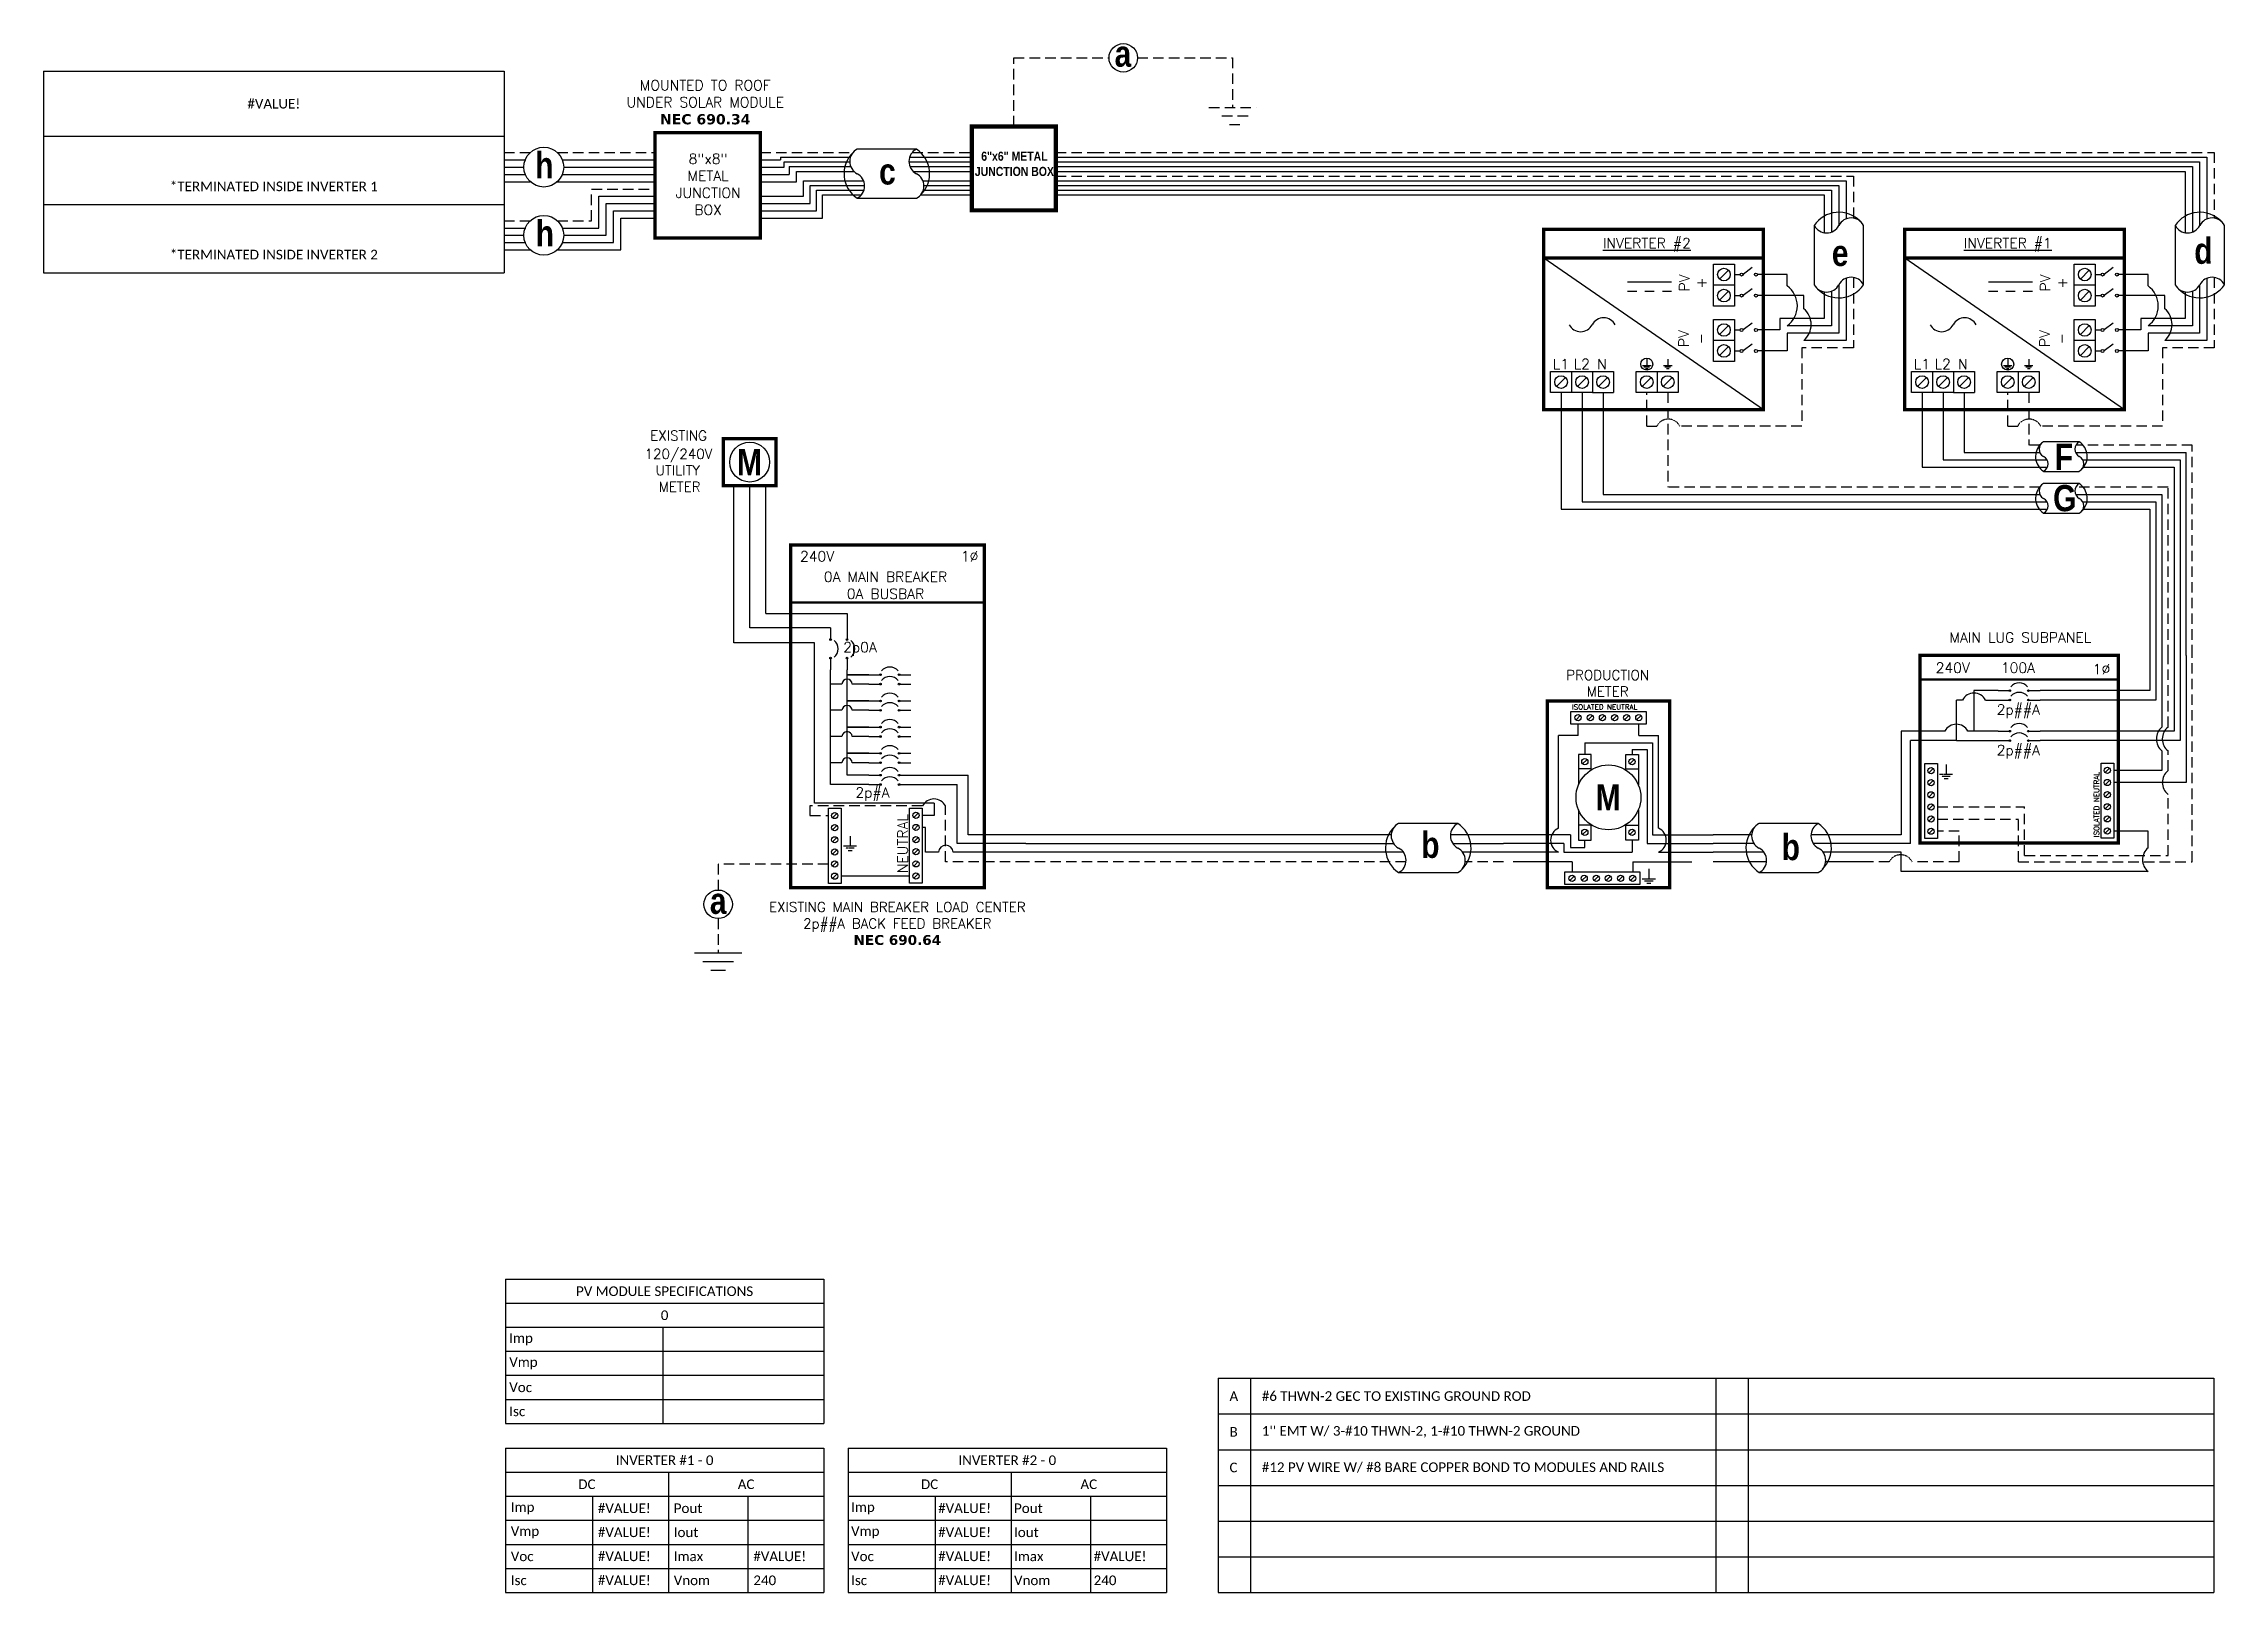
# Model space of a CAD drawing. Header units: feet. Extents: x 7090 to 7872, y 15293 to 15848.
import ezdxf

# ---------------------------------------------------------------- set-up
doc = ezdxf.new("R2010")
doc.units = ezdxf.units.FT
doc.header["$MEASUREMENT"] = 0
doc.linetypes.add('HIDDEN', pattern=[0.375, 0.25, -0.125])
for name, color, linetype in [('ONE LINE BLOCKS', 7, 'Continuous'), ('TABLES', 7, 'Continuous'), ('TEXT', 7, 'Continuous'), ('Z - TITLEBLOCK TXT', 7, 'Continuous')]:
    doc.layers.add(name, color=color, linetype=linetype)
doc.styles.add('ONE LINE TXT', font='techb___.ttf')
doc.styles.get("Standard").update_dxf_attribs({"font": 'simplex.shx'})

msp = doc.modelspace()

# ---------------------------------------------------------------- texts
at = {"layer": 'ONE LINE BLOCKS', "color": 1, "linetype": 'Continuous', "insert": (7438.22, 15809.36), "char_height": 3.2756, "width": 28.3929, "attachment_point": 2, "style": 'ONE LINE TXT'}
msp.add_mtext('6"x6" METAL JUNCTION BOX  ', dxfattribs=at)
at = {"layer": 'TABLES', "color": 1, "linetype": 'Continuous'}
for s, p in [('%%UINVERTER #2', (7649.27, 15774.7)), ('%%UINVERTER #1', (7778.7, 15774.7))]:
    msp.add_text(s, height=3.6576, dxfattribs=at).set_placement(p)
at = {"layer": 'TEXT', "color": 1, "attachment_point": 5}
for s, width, gutter_width, insert, char_height in [(' \\PMOUNTED TO ROOF \\PUNDER SOLAR MODULE\\P{\\fVerdana|b1|i0|c0|p34;NEC 690.34}', 70.2138, 7.17, (7327.36, 15830.09), 3.6576), ('8"x8" METAL JUNCTION BOX ', 0.4767, 7.17, (7328.39, 15797.64), 3.6576), ('L1', 0.1481, 0.75, (7634.22, 15733.13), 3.658), ('L2', 0.1481, 0.75, (7641.68, 15733.16), 3.658), ('N', 0.1481, 0.75, (7648.93, 15733.1), 3.66), ('L1', 0.1481, 0.75, (7763.65, 15733.13), 3.658), ('L2', 0.1481, 0.75, (7771.11, 15733.16), 3.658), ('N', 0.1481, 0.75, (7778.36, 15733.1), 3.66)]:
    msp.add_mtext_dynamic_manual_height_columns(s, width=width, gutter_width=gutter_width, heights=[0], dxfattribs=dict(at, insert=insert, char_height=char_height))
at = {"layer": 'TEXT', "color": 1, "char_height": 3.658, "attachment_point": 5, "rotation": 90}
for s, width, insert in [('PV +', 2.8378, (7681.49, 15762.26)), ('PV +', 2.8378, (7810.92, 15762.26)), ('PV -', 2.8013, (7681.26, 15742.28)), ('PV -', 2.8013, (7810.7, 15742.28))]:
    msp.add_mtext_dynamic_manual_height_columns(s, width=width, gutter_width=0.75, heights=[0], dxfattribs=dict(at, insert=insert))
at = {"layer": 'Z - TITLEBLOCK TXT', "color": 1, "linetype": 'Continuous', "char_height": 9.3833, "attachment_point": 1, "style": 'ONE LINE TXT'}
for s, insert in [('{\\W1;\\C256;a}', (7474.15, 15849.19)), ('{\\W1;\\C256;h}', (7266.37, 15809.21)), ('{\\W1;\\C256;c}', (7389.7, 15806.95)), ('{\\W1;\\C256;h}', (7266.57, 15784.74)), ('{\\W1;\\C256;e}', (7731.35, 15777.71)), ('{\\W1;\\C256;d}', (7861.32, 15778.5)), ('{\\W1;\\C256;F}', (7811.3, 15704.59)), ('{\\W1;\\C256;G}', (7810.69, 15689.77)), ('{\\W1;\\C256;b}', (7584.1, 15565.4)), ('{\\W1;\\C256;b}', (7713.35, 15564.59))]:
    msp.add_mtext_dynamic_manual_height_columns(s, width=0.1385, gutter_width=2.13, heights=[0], dxfattribs=dict(at, insert=insert))

# ---------------------------------------------------------------- blocks, each defined once
blk = doc.blocks.new('*T11')
at = {"layer": 'Z - TITLEBLOCK TXT', "color": 0, "lineweight": -2, "transparency": 16777216}
for p, q in [((0, 0), (165.11, 0)), ((0, 0), (0, -72.27)), ((165.11, 0), (165.11, -72.27)), ((0, -23.32), (165.11, -23.32)), ((0, -47.8), (165.11, -47.8)), ((0, -72.27), (165.11, -72.27))]:
    blk.add_line(p, q, dxfattribs=at)
at = {"layer": 'Z - TITLEBLOCK TXT', "color": 0, "linetype": 'Continuous', "transparency": 16777216, "char_height": 3.4544, "width": 156.9097, "attachment_point": 5}
for s, insert in [('{\\fCalibri|b0|i0|c0;#VALUE!', (82.56, -11.66)), ('{\\fCalibri|b0|i0|c0;^J^J*TERMINATED INSIDE INVERTER 1', (82.56, -35.56)), ('{\\fCalibri|b0|i0|c0;^J^J*TERMINATED INSIDE INVERTER 2', (82.56, -60.03))]:
    blk.add_mtext(s, dxfattribs=dict(at, insert=insert))
blk = doc.blocks.new('*U13')
at = {"layer": 'ONE LINE BLOCKS', "linetype": 'Continuous'}
h = blk.add_hatch(color=1, dxfattribs=at)
h.dxf.hatch_style = 1
edge = h.paths.add_edge_path()
edge.add_arc((52.27, 61.39), 0.291, 0, 360)
h = blk.add_hatch(color=1, dxfattribs=at)
h.dxf.hatch_style = 1
edge = h.paths.add_edge_path()
edge.add_arc((52.27, 58.01), 0.291, 0, 360)
h = blk.add_hatch(color=1, dxfattribs=at)
h.dxf.hatch_style = 1
edge = h.paths.add_edge_path()
edge.add_arc((58.94, 61.39), 0.291, 0, 360)
h = blk.add_hatch(color=1, dxfattribs=at)
h.dxf.hatch_style = 1
edge = h.paths.add_edge_path()
edge.add_arc((58.94, 58.01), 0.291, 0, 360)
h = blk.add_hatch(color=1, dxfattribs=at)
h.dxf.hatch_style = 1
edge = h.paths.add_edge_path()
edge.add_arc((52.27, 46.83), 0.291, 0, 360)
h = blk.add_hatch(color=1, dxfattribs=at)
h.dxf.hatch_style = 1
edge = h.paths.add_edge_path()
edge.add_arc((58.94, 46.83), 0.291, 0, 360)
h = blk.add_hatch(color=1, dxfattribs=at)
h.dxf.hatch_style = 1
edge = h.paths.add_edge_path()
edge.add_arc((52.27, 43.45), 0.291, 0, 360)
h = blk.add_hatch(color=1, dxfattribs=at)
h.dxf.hatch_style = 1
edge = h.paths.add_edge_path()
edge.add_arc((58.94, 43.45), 0.291, 0, 360)
at = {"color": 7, "linetype": 'Continuous'}
for p, q in [((102.48, 74.03), (102.48, 61.39)), ((111.18, 74.03), (111.18, 46.83)), ((48.07, 61.39), (39.41, 61.39)), ((39.41, 61.39), (39.41, 46.83)), ((102.48, 61.39), (63.14, 61.39)), ((29, 46.83), (13.32, 46.83)), ((13.32, 46.83), (13.32, 9.66)), ((48.07, 46.83), (37.24, 46.83)), ((111.18, 46.83), (63.14, 46.83)), ((13.32, 9.66), (0, 9.66))]:
    blk.add_line(p, q, dxfattribs=at)
at = {"color": 10, "linetype": 'Continuous'}
for p, q in [((104.66, 74.03), (104.66, 58.01)), ((113.36, 74.03), (113.36, 43.45)), ((33.12, 43.45), (33.12, 58.01)), ((35.29, 58.01), (33.12, 58.01)), ((43.53, 58.01), (48.07, 58.01)), ((104.66, 58.01), (63.14, 58.01)), ((33.12, 43.45), (16.61, 43.45)), ((16.61, 6.49), (16.61, 43.45)), ((33.12, 43.45), (48.07, 43.45)), ((113.36, 43.45), (63.14, 43.45)), ((16.61, 6.49), (0, 6.49))]:
    blk.add_line(p, q, dxfattribs=at)
at = {"color": 253, "linetype": 'Continuous'}
for p, q in [((106.83, 74.03), (106.83, 48.32)), ((115.53, 74.03), (115.53, 28.42)), ((106.83, 39.76), (106.83, 32.77)), ((106.83, 32.77), (89.53, 32.77)), ((115.53, 28.42), (89.53, 28.42)), ((101.87, 11.02), (89.53, 11.02)), ((101.87, 5), (101.87, 11.02)), ((13.32, 3.45), (0, 3.45)), ((13.32, -3.56), (13.32, 3.45)), ((101.87, -3.56), (13.32, -3.56))]:
    blk.add_line(p, q, dxfattribs=at)
at = {"color": 10, "linetype": 'Continuous'}
blk.add_arc((39.41, 55.85), 4.65, 27.66392, 152.33608, dxfattribs=at)
at = {"color": 7, "linetype": 'Continuous'}
blk.add_arc((33.12, 44.67), 4.65, 27.66392, 152.33608, dxfattribs=at)
at = {"color": 253, "linetype": 'Continuous'}
for centre in [(110.41, 44.04), (105.44, 0.72)]:
    blk.add_arc(centre, 5.58, 129.92155, 230.07845, dxfattribs=at)
at = {"layer": 'ONE LINE BLOCKS', "lineweight": 50}
blk.add_line((20.02, 65.33), (91.19, 65.33), dxfattribs=at)
at = {"layer": 'ONE LINE BLOCKS', "lineweight": 50, "const_width": 1.19}
blk.add_lwpolyline([(20.02, 6.67), (20.02, 74.03), (91.19, 74.03), (91.19, 6.67)], close=True, dxfattribs=at)
at = {"layer": 'TEXT', "color": 92, "linetype": 'HIDDEN', "ltscale": 15}
for p, q in [((109.01, 48.32), (109.01, 74.03)), ((117.71, 0), (117.71, 74.03)), ((109.01, 32.7), (109.01, 39.76)), ((109.01, 2.18), (109.01, 24.14)), ((26.29, 19.65), (57.58, 19.65)), ((57.58, 2.18), (57.58, 19.65)), ((26.29, 15.3), (55.38, 15.3)), ((34.13, 10.94), (26.29, 10.94)), ((34.13, 0), (34.13, 10.94)), ((55.38, 0), (55.38, 15.3)), ((9.01, 0), (0, 0)), ((34.13, 0), (17.25, 0)), ((55.38, 0), (117.71, 0)), ((57.58, 2.18), (109.01, 2.18))]:
    blk.add_line(p, q, dxfattribs=at)
at = {"layer": 'TEXT', "color": 92, "linetype": 'HIDDEN', "flags": 128}
for points in [[(27.06, 31.42), (31.74, 31.42)], [(29.4, 34.92), (29.4, 31.42)], [(30.93, 30.55), (27.87, 30.55)], [(30.12, 29.68), (28.68, 29.68)]]:
    blk.add_lwpolyline(points, dxfattribs=at)
at = {"layer": 'TEXT', "color": 92, "linetype": 'Continuous', "ltscale": 4}
for centre in [(112.48, 44.04), (112.48, 28.42)]:
    blk.add_arc(centre, 5.51, 129.05896, 230.94104, dxfattribs=at)
at = {"layer": 'TEXT', "color": 92, "linetype": 'HIDDEN', "ltscale": 0.3}
blk.add_arc((13.13, -2.16), 4.65, 27.66392, 152.33608, dxfattribs=at)
at = {"layer": 'Z - TITLEBLOCK TXT', "color": 1, "linetype": 'Continuous'}
for p, q in [((21.75, 8.35), (21.75, 35.29)), ((21.75, 35.29), (26.29, 35.29)), ((26.29, 35.29), (26.29, 8.35)), ((84.99, 8.42), (84.99, 35.37)), ((84.99, 35.37), (89.53, 35.37)), ((89.53, 35.37), (89.53, 8.42)), ((26.29, 8.35), (21.75, 8.35)), ((89.53, 8.42), (84.99, 8.42))]:
    blk.add_line(p, q, dxfattribs=at)
at = {"layer": 'Z - TITLEBLOCK TXT', "color": 4, "linetype": 'Continuous'}
for p, q in [((24.81, 33.48), (23.24, 31.91)), ((88.04, 33.56), (86.47, 31.98)), ((24.81, 29.13), (23.24, 27.56)), ((24.81, 24.78), (23.24, 23.21)), ((88.04, 29.2), (86.47, 27.63)), ((88.04, 24.85), (86.47, 23.28)), ((24.81, 20.43), (23.24, 18.86)), ((24.81, 16.08), (23.24, 14.51)), ((88.04, 20.5), (86.47, 18.93)), ((88.04, 16.15), (86.47, 14.58)), ((24.81, 11.73), (23.24, 10.16)), ((88.04, 11.8), (86.47, 10.23))]:
    blk.add_line(p, q, dxfattribs=at)
at = {"layer": 'Z - TITLEBLOCK TXT', "color": 1, "linetype": 'Continuous', "flags": 128}
for points in [[(48.07, 61.39), (52.27, 61.39)], [(48.07, 61.39), (52.27, 61.39)], [(48.07, 58.01), (52.27, 58.01)], [(48.07, 58.01), (52.27, 58.01)], [(58.94, 61.39), (63.14, 61.39)], [(58.94, 58.01), (63.14, 58.01)], [(48.07, 46.83), (52.27, 46.83)], [(48.07, 46.83), (52.27, 46.83)], [(48.07, 43.45), (52.27, 43.45)], [(48.07, 43.45), (52.27, 43.45)], [(58.94, 46.83), (63.14, 46.83)], [(58.94, 43.45), (63.14, 43.45)]]:
    blk.add_lwpolyline(points, dxfattribs=at)
at = {"layer": 'Z - TITLEBLOCK TXT', "color": 1, "linetype": 'Continuous'}
for centre in [(52.27, 61.39), (52.27, 58.01), (58.94, 61.39), (58.94, 58.01), (52.27, 46.83), (58.94, 46.83), (52.27, 43.45), (58.94, 43.45)]:
    blk.add_circle(centre, 0.291, dxfattribs=at)
at = {"layer": 'Z - TITLEBLOCK TXT', "color": 4, "linetype": 'Continuous'}
for centre in [(24.02, 32.7), (87.26, 32.77), (24.02, 28.35), (24.02, 24), (87.26, 28.42), (87.26, 24.07), (24.02, 19.65), (24.02, 15.3), (87.26, 19.72), (87.26, 15.37), (24.02, 10.94), (87.26, 11.02)]:
    blk.add_circle(centre, 1.11, dxfattribs=at)
at = {"layer": 'Z - TITLEBLOCK TXT', "color": 1, "linetype": 'Continuous'}
for centre in [(55.6, 60.19), (55.6, 56.81), (55.6, 45.63), (55.6, 42.25)]:
    blk.add_arc(centre, 3.93, 40.3392, 139.6608, dxfattribs=at)
at = {"layer": 'TABLES', "color": 1, "linetype": 'Continuous'}
for p in [(47.57, 52.77), (47.57, 38.21)]:
    blk.add_text('2p##A', height=3.658, dxfattribs=at).set_placement(p)
at = {"layer": 'TABLES', "color": 4, "linetype": 'Continuous'}
blk.add_text('ISOLATED NEUTRAL', height=1.8743, rotation=90, dxfattribs=at).set_placement((84.33, 8.78))
at = {"layer": 'TEXT', "color": 1, "attachment_point": 5}
for s, width, gutter_width, insert, char_height in [('MAIN LUG SUBPANEL ', 62.3984, 7.17, (56.06, 80.46), 3.6576), ('240V', 0.1481, 0.75, (31.81, 69.58), 3.658), ('100A', 0.1481, 0.75, (55.19, 69.58), 3.658), ('1∅', 0.1481, 0.75, (85.17, 69.07), 3.658)]:
    blk.add_mtext_dynamic_manual_height_columns(s, width=width, gutter_width=gutter_width, heights=[0], dxfattribs=dict(at, insert=insert, char_height=char_height))
blk = doc.blocks.new('M_METER PAN')
at = {"color": 253, "linetype": 'Continuous'}
for p, q in [((4.73, 8.02), (4.73, 8.75)), ((8.59, 8.02), (8.59, 8.75)), ((4.73, 8.02), (3.48, 8.02)), ((3.48, 2.14), (3.48, 8.02)), ((8.59, 8.02), (9.84, 8.02)), ((9.84, 2.14), (9.84, 8.02)), ((3.48, 0.61), (0, 0.61)), ((9.84, 0.61), (13.32, 0.61))]:
    blk.add_line(p, q, dxfattribs=at)
at = {"color": 7, "linetype": 'Continuous'}
for p, q in [((5.16, 7.56), (5.16, 6.82)), ((5.16, 7.56), (9.47, 7.56)), ((9.47, 7.56), (9.47, 1.71)), ((4.25, 1.71), (0, 1.71)), ((4.25, 1.71), (4.25, 0.9)), ((9.47, 1.71), (13.32, 1.71)), ((4.25, 0.9), (5.16, 0.9)), ((5.16, 0.9), (5.16, 1.37))]:
    blk.add_line(p, q, dxfattribs=at)
at = {"color": 10, "linetype": 'Continuous'}
for p, q in [((8.16, 7.14), (8.16, 6.82)), ((8.16, 7.14), (9.12, 7.14)), ((9.12, 7.14), (9.12, 1.15)), ((3.83, 1.15), (0, 1.15)), ((3.83, 1.15), (3.83, 0.61)), ((3.83, 0.61), (8.16, 0.61)), ((8.16, 1.37), (8.16, 0.61)), ((9.12, 1.15), (13.32, 1.15))]:
    blk.add_line(p, q, dxfattribs=at)
at = {"color": 1, "linetype": 'Continuous'}
for p, q in [((5.57, 5.9), (4.76, 5.9)), ((7.76, 5.9), (8.56, 5.9)), ((5.57, 2.33), (4.76, 2.33)), ((7.76, 2.33), (8.56, 2.33))]:
    blk.add_line(p, q, dxfattribs=at)
at = {"color": 253, "linetype": 'Continuous'}
for centre, start, end in [((3.82, 1.37), 113.9997, 246.0003), ((9.5, 1.37), 293.9997, 66.0003)]:
    blk.add_arc(centre, 0.835, start, end, dxfattribs=at)
at = {"layer": 'ONE LINE BLOCKS', "lineweight": 50, "const_width": 0.21}
blk.add_lwpolyline([(2.77, -1.65), (2.77, 10.22), (10.55, 10.22), (10.55, -1.65)], close=True, dxfattribs=at)
at = {"layer": 'TEXT', "color": 92, "linetype": 'HIDDEN', "ltscale": 15}
for p, q in [((4.35, 0), (0, 0)), ((4.35, 0), (4.35, -0.65)), ((8.2, 0), (8.2, -0.65)), ((8.2, 0), (13.32, 0))]:
    blk.add_line(p, q, dxfattribs=at)
at = {"layer": 'TEXT', "color": 92, "linetype": 'Continuous', "flags": 128}
for points in [[(8.81, -1.08), (9.64, -1.08)], [(9.5, -1.23), (8.96, -1.23)], [(9.35, -1.38), (9.1, -1.38)], [(9.23, -0.46), (9.23, -1.08)]]:
    blk.add_lwpolyline(points, dxfattribs=at)
at = {"layer": 'TEXT', "linetype": 'Continuous'}
blk.add_circle((6.66, 4.09), 2.06, dxfattribs=at)
at = {"layer": 'Z - TITLEBLOCK TXT', "color": 1, "linetype": 'Continuous'}
for p, q in [((4.27, 8.75), (4.27, 9.55)), ((4.27, 9.55), (9.05, 9.55)), ((9.05, 8.75), (4.27, 8.75)), ((9.05, 9.55), (9.05, 8.75)), ((4.76, 6.82), (4.76, 4.89)), ((5.57, 6.82), (4.76, 6.82)), ((5.57, 5.84), (5.57, 6.82)), ((7.76, 5.84), (7.76, 6.82)), ((7.76, 6.82), (8.56, 6.82)), ((8.56, 6.82), (8.56, 4.89)), ((4.76, 3.3), (4.76, 1.37)), ((8.56, 3.3), (8.56, 1.37)), ((5.57, 1.37), (5.57, 2.35)), ((7.76, 1.37), (7.76, 2.35)), ((4.76, 1.37), (5.57, 1.37)), ((8.56, 1.37), (7.76, 1.37)), ((3.89, -1.45), (3.89, -0.65)), ((3.89, -0.65), (8.66, -0.65)), ((8.66, -0.65), (8.66, -1.45)), ((8.66, -1.45), (3.89, -1.45))]:
    blk.add_line(p, q, dxfattribs=at)
at = {"layer": 'Z - TITLEBLOCK TXT', "color": 4, "linetype": 'Continuous'}
for p, q in [((4.87, 9.29), (4.6, 9.01)), ((5.64, 9.29), (5.37, 9.01)), ((6.42, 9.29), (6.14, 9.01)), ((7.19, 9.29), (6.91, 9.01)), ((7.96, 9.29), (7.68, 9.01)), ((8.73, 9.29), (8.45, 9.01)), ((5.3, 6.5), (5.02, 6.22)), ((8.3, 6.5), (8.02, 6.22)), ((5.3, 2.01), (5.02, 1.73)), ((8.3, 2.01), (8.02, 1.73)), ((4.49, -0.91), (4.21, -1.19)), ((5.26, -0.91), (4.98, -1.19)), ((6.03, -0.91), (5.75, -1.19)), ((6.8, -0.91), (6.52, -1.19)), ((7.57, -0.91), (7.29, -1.19)), ((8.34, -0.91), (8.06, -1.19))]:
    blk.add_line(p, q, dxfattribs=at)
for centre in [(4.73, 9.15), (5.51, 9.15), (6.28, 9.15), (7.05, 9.15), (7.82, 9.15), (8.59, 9.15), (5.16, 6.36), (8.16, 6.36), (5.16, 1.87), (8.16, 1.87), (4.35, -1.05), (5.12, -1.05), (5.89, -1.05), (6.66, -1.05), (7.43, -1.05), (8.2, -1.05)]:
    blk.add_circle(centre, 0.197, dxfattribs=at)
at = {"layer": 'TABLES', "color": 4, "linetype": 'Continuous'}
blk.add_text('ISOLATED NEUTRAL', height=0.3321, dxfattribs=at).set_placement((4.34, 9.67))
at = {"layer": 'TEXT', "color": 1, "insert": (6.61, 11.34), "char_height": 0.6278, "attachment_point": 5}
blk.add_mtext_dynamic_manual_height_columns('PRODUCTION METER', width=1.3203, gutter_width=7.17, heights=[0], dxfattribs=at)
at = {"layer": 'Z - TITLEBLOCK TXT', "color": 253, "linetype": 'Continuous', "style": 'ONE LINE TXT'}
blk.add_text('M', height=1.66, dxfattribs=at).set_placement((5.85, 3.26))
blk = doc.blocks.new('*U12')
at = {"color": 0}
blk.add_blockref('M_METER PAN', (0, 0), dxfattribs=at)
blk = doc.blocks.new('*U6')
at = {"color": 7, "linetype": 'Continuous'}
for p, q in [((2.44, 1.71), (0, 1.71)), ((6.67, 2.43), (2.91, 2.43)), ((9.57, 1.71), (6.2, 1.71)), ((2.91, -0.69), (6.67, -0.69))]:
    blk.add_line(p, q, dxfattribs=at)
at = {"color": 10, "linetype": 'Continuous'}
for p, q in [((2.59, 1.15), (0, 1.15)), ((9.57, 1.15), (6.35, 1.15))]:
    blk.add_line(p, q, dxfattribs=at)
at = {"color": 253, "linetype": 'Continuous'}
for p, q in [((3.21, 0.61), (0, 0.61)), ((9.57, 0.61), (6.97, 0.61))]:
    blk.add_line(p, q, dxfattribs=at)
at = {"color": 7, "linetype": 'Continuous'}
for centre, start, end in [((3.94, 0.87), 133.9732, 236.4265), ((5.63, 0.87), 313.9732, 56.4265)]:
    blk.add_arc(centre, 1.87, start, end, dxfattribs=at)
at = {"layer": 'TEXT', "color": 92, "linetype": 'HIDDEN', "ltscale": 15}
for p, q in [((3.37, 0), (0, 0)), ((9.57, 0), (7.14, 0))]:
    blk.add_line(p, q, dxfattribs=at)
at = {"layer": 'Z - TITLEBLOCK TXT', "linetype": 'Continuous'}
for centre, start, end in [((3.31, 1.65), 117.6639, 242.3361), ((7.08, 1.65), 117.6639, 242.3361), ((2.5, 0.09), 297.6639, 62.3361), ((6.26, 0.09), 297.6639, 62.3361)]:
    blk.add_arc(centre, 0.882, start, end, dxfattribs=at)
blk = doc.blocks.new('*T8')
at = {"layer": 'Z - TITLEBLOCK TXT', "color": 0, "lineweight": -2, "transparency": 16777216}
for p, q in [((0, 0), (114.19, 0)), ((0, 0), (0, -51.7)), ((114.19, 0), (114.19, -51.7)), ((0, -8.62), (114.19, -8.62)), ((58.43, -8.62), (58.43, -51.7)), ((0, -17.23), (114.19, -17.23)), ((31.22, -17.23), (31.22, -51.7)), ((86.98, -17.23), (86.98, -51.7)), ((0, -25.85), (114.19, -25.85)), ((0, -34.47), (114.19, -34.47)), ((0, -43.08), (114.19, -43.08)), ((0, -51.7), (114.19, -51.7))]:
    blk.add_line(p, q, dxfattribs=at)
at = {"layer": 'Z - TITLEBLOCK TXT', "color": 0, "linetype": 'Continuous', "transparency": 16777216, "char_height": 3.4544}
for s, insert, width, attachment_point in [('{\\fCalibri|b0|i0|c0;INVERTER #1 - 0', (57.09, -4.31), 110.3293, 5), ('{\\fCalibri|b0|i0|c0;DC', (29.22, -12.93), 54.5755, 5), ('{\\fCalibri|b0|i0|c0;AC', (86.31, -12.93), 51.8976, 5), ('{\\fCalibri|b0|i0|c0;Imp', (1.93, -21.54), 27.3681, 4), ('{\\fCalibri|b0|i0|c0;#VALUE!', (33.15, -21.54), 23.3513, 4), ('{\\fCalibri|b0|i0|c0;Pout', (60.36, -21.54), 24.6902, 4), ('{\\fCalibri|b0|i0|c0;', (88.91, -21.54), 23.3513, 4), ('{\\fCalibri|b0|i0|c0;Vmp', (1.93, -30.16), 27.3681, 4), ('{\\fCalibri|b0|i0|c0;#VALUE!', (33.15, -30.16), 23.3513, 4), ('{\\fCalibri|b0|i0|c0;Iout', (60.36, -30.16), 24.6902, 4), ('{\\fCalibri|b0|i0|c0;', (88.91, -30.16), 23.3513, 4), ('{\\fCalibri|b0|i0|c0;Voc', (1.93, -38.78), 27.3681, 4), ('{\\fCalibri|b0|i0|c0;#VALUE!', (33.15, -38.78), 23.3513, 4), ('{\\fCalibri|b0|i0|c0;Imax', (60.36, -38.78), 24.6902, 4), ('{\\fCalibri|b0|i0|c0;#VALUE!', (88.91, -38.78), 23.3513, 4), ('{\\fCalibri|b0|i0|c0;Isc', (1.93, -47.39), 27.3681, 4), ('{\\fCalibri|b0|i0|c0;#VALUE!', (33.15, -47.39), 23.3513, 4), ('{\\fCalibri|b0|i0|c0;Vnom', (60.36, -47.39), 24.6902, 4), ('{\\fCalibri|b0|i0|c0;240', (88.91, -47.39), 23.3513, 4)]:
    blk.add_mtext(s, dxfattribs=dict(at, insert=insert, width=width, attachment_point=attachment_point))
blk = doc.blocks.new('*T9')
at = {"layer": 'Z - TITLEBLOCK TXT', "color": 0, "lineweight": -2, "transparency": 16777216}
for p, q in [((0, 0), (114.19, 0)), ((0, 0), (0, -51.7)), ((114.19, 0), (114.19, -51.7)), ((0, -8.62), (114.19, -8.62)), ((58.43, -8.62), (58.43, -51.7)), ((0, -17.23), (114.19, -17.23)), ((31.22, -17.23), (31.22, -51.7)), ((86.98, -17.23), (86.98, -51.7)), ((0, -25.85), (114.19, -25.85)), ((0, -34.47), (114.19, -34.47)), ((0, -43.08), (114.19, -43.08)), ((0, -51.7), (114.19, -51.7))]:
    blk.add_line(p, q, dxfattribs=at)
at = {"layer": 'Z - TITLEBLOCK TXT', "color": 0, "linetype": 'Continuous', "transparency": 16777216, "char_height": 3.4544}
for s, insert, width, attachment_point in [('{\\fCalibri|b0|i0|c0;INVERTER #2 - 0', (57.09, -4.31), 112.0547, 5), ('{\\fCalibri|b0|i0|c0;DC', (29.22, -12.93), 56.3009, 5), ('{\\fCalibri|b0|i0|c0;AC', (86.31, -12.93), 53.623, 5), ('{\\fCalibri|b0|i0|c0;Imp', (1.07, -21.54), 29.0935, 4), ('{\\fCalibri|b0|i0|c0;#VALUE!', (32.29, -21.54), 25.0767, 4), ('{\\fCalibri|b0|i0|c0;Pout', (59.5, -21.54), 26.4156, 4), ('{\\fCalibri|b0|i0|c0;', (88.04, -21.54), 25.0767, 4), ('{\\fCalibri|b0|i0|c0;Vmp', (1.07, -30.16), 29.0935, 4), ('{\\fCalibri|b0|i0|c0;#VALUE!', (32.29, -30.16), 25.0767, 4), ('{\\fCalibri|b0|i0|c0;Iout', (59.5, -30.16), 26.4156, 4), ('{\\fCalibri|b0|i0|c0;', (88.04, -30.16), 25.0767, 4), ('{\\fCalibri|b0|i0|c0;Voc', (1.07, -38.78), 29.0935, 4), ('{\\fCalibri|b0|i0|c0;#VALUE!', (32.29, -38.78), 25.0767, 4), ('{\\fCalibri|b0|i0|c0;Imax', (59.5, -38.78), 26.4156, 4), ('{\\fCalibri|b0|i0|c0;#VALUE!', (88.04, -38.78), 25.0767, 4), ('{\\fCalibri|b0|i0|c0;Isc', (1.07, -47.39), 29.0935, 4), ('{\\fCalibri|b0|i0|c0;#VALUE!', (32.29, -47.39), 25.0767, 4), ('{\\fCalibri|b0|i0|c0;Vnom', (59.5, -47.39), 26.4156, 4), ('{\\fCalibri|b0|i0|c0;240', (88.04, -47.39), 25.0767, 4)]:
    blk.add_mtext(s, dxfattribs=dict(at, insert=insert, width=width, attachment_point=attachment_point))
blk = doc.blocks.new('*T7')
at = {"layer": 'Z - TITLEBLOCK TXT', "color": 0, "lineweight": -2, "transparency": 16777216}
for p, q in [((0, 0), (114.19, 0)), ((0, 0), (0, -51.69)), ((114.19, 0), (114.19, -51.69)), ((0, -8.62), (114.19, -8.62)), ((0, -17.23), (114.19, -17.23)), ((56.41, -17.23), (56.41, -51.69)), ((0, -25.85), (114.19, -25.85)), ((0, -34.46), (114.19, -34.46)), ((0, -43.08), (114.19, -43.08)), ((0, -51.69), (114.19, -51.69))]:
    blk.add_line(p, q, dxfattribs=at)
at = {"layer": 'Z - TITLEBLOCK TXT', "color": 0, "linetype": 'Continuous', "transparency": 16777216, "char_height": 3.4544}
for s, insert, width, attachment_point in [('{\\fCalibri|b0|i0|c0;PV MODULE SPECIFICATIONS', (57.09, -4.31), 111.433, 5), ('{\\fCalibri|b0|i0|c0;0', (57.09, -12.92), 111.433, 5), ('{\\fCalibri|b0|i0|c0;Imp', (1.38, -21.54), 53.6551, 4), ('{\\fCalibri|b0|i0|c0;', (57.78, -21.54), 55.0254, 4), ('{\\fCalibri|b0|i0|c0;Vmp', (1.38, -30.15), 53.6551, 4), ('{\\fCalibri|b0|i0|c0;', (57.78, -30.15), 55.0254, 4), ('{\\fCalibri|b0|i0|c0;Voc', (1.38, -38.77), 53.6551, 4), ('{\\fCalibri|b0|i0|c0;', (57.78, -38.77), 55.0254, 4), ('{\\fCalibri|b0|i0|c0;Isc', (1.38, -47.39), 53.6551, 4), ('{\\fCalibri|b0|i0|c0;', (57.78, -47.39), 55.0254, 4)]:
    blk.add_mtext(s, dxfattribs=dict(at, insert=insert, width=width, attachment_point=attachment_point))
blk = doc.blocks.new('*T10')
at = {"linetype": 'ByBlock', "lineweight": -2, "transparency": 16777216}
for p, q in [((0, 0), (357.03, 0)), ((0, 0), (0, -76.8)), ((11.58, 0), (11.58, -76.8)), ((178.51, 0), (178.51, -76.8)), ((190.1, 0), (190.1, -76.8)), ((357.03, 0), (357.03, -76.8)), ((0, -12.8), (357.03, -12.8)), ((0, -25.61), (357.03, -25.61)), ((0, -38.41), (357.03, -38.41)), ((0, -51.22), (357.03, -51.22)), ((0, -64.02), (357.03, -64.02)), ((0, -76.8), (357.03, -76.8))]:
    blk.add_line(p, q, dxfattribs=at)
at = {"color": 0, "linetype": 'Continuous', "transparency": 16777216, "char_height": 3.4544, "attachment_point": 4}
for s, insert, width in [('{\\fCalibri|b0|i0|c0;A', (4.06, -6.4), 3.4544), ('{\\fCalibri|b0|i0|c0;#6 THWN-2 GEC TO EXISTING GROUND ROD', (15.65, -6.4), 158.8026), ('{\\fCalibri|b0|i0|c0;', (182.58, -6.4), 3.4544), ('{\\fCalibri|b0|i0|c0;', (194.16, -6.4), 158.8095), ('{\\fCalibri|b0|i0|c0;B', (4.06, -19.21), 3.4544), ("{\\fCalibri|b0|i0|c0;1'' EMT W/ 3-#10 THWN-2, 1-#10 THWN-2 GROUND", (15.65, -19.21), 158.8026), ('{\\fCalibri|b0|i0|c0;', (182.58, -19.21), 3.4544), ('{\\fCalibri|b0|i0|c0;', (194.16, -19.21), 158.8095), ('{\\fCalibri|b0|i0|c0;C', (4.06, -32.01), 3.4544), ('{\\fCalibri|b0|i0|c0;#12 PV WIRE W/ #8 BARE COPPER BOND TO MODULES AND RAILS', (15.65, -32.01), 158.8026), ('{\\fCalibri|b0|i0|c0;', (182.58, -32.01), 3.4544), ('{\\fCalibri|b0|i0|c0;', (194.16, -32.01), 158.8095), ('{\\fCalibri|b0|i0|c0;', (4.06, -44.82), 3.4544), ('{\\fCalibri|b0|i0|c0;', (15.65, -44.82), 158.8026), ('{\\fCalibri|b0|i0|c0;', (182.58, -44.82), 3.4544), ('{\\fCalibri|b0|i0|c0;', (194.16, -44.82), 158.8095), ('{\\fCalibri|b0|i0|c0;', (4.06, -57.62), 3.4544), ('{\\fCalibri|b0|i0|c0;', (15.65, -57.62), 158.8026), ('{\\fCalibri|b0|i0|c0;', (182.58, -57.62), 3.4544), ('{\\fCalibri|b0|i0|c0;', (194.16, -57.62), 158.8095), ('{\\fCalibri|b0|i0|c0;', (4.06, -70.41), 3.4544), ('{\\fCalibri|b0|i0|c0;', (15.65, -70.41), 158.8026), ('{\\fCalibri|b0|i0|c0;', (182.58, -70.41), 3.4544), ('{\\fCalibri|b0|i0|c0;', (194.16, -70.41), 158.8095)]:
    blk.add_mtext(s, dxfattribs=dict(at, insert=insert, width=width))
blk = doc.blocks.new('*U14')
at = {"layer": 'ONE LINE BLOCKS', "linetype": 'Continuous'}
h = blk.add_hatch(color=1, dxfattribs=at)
h.dxf.hatch_style = 1
edge = h.paths.add_edge_path()
edge.add_arc((-70.09, 79.71), 0.291, 0, 360)
h = blk.add_hatch(color=1, dxfattribs=at)
h.dxf.hatch_style = 1
edge = h.paths.add_edge_path()
edge.add_arc((-64.17, 79.71), 0.291, 0, 360)
h = blk.add_hatch(color=1, dxfattribs=at)
h.dxf.hatch_style = 1
edge = h.paths.add_edge_path()
edge.add_arc((-70.09, 73.04), 0.291, 0, 360)
h = blk.add_hatch(color=1, dxfattribs=at)
h.dxf.hatch_style = 1
edge = h.paths.add_edge_path()
edge.add_arc((-64.17, 73.04), 0.291, 0, 360)
h = blk.add_hatch(color=1, dxfattribs=at)
h.dxf.hatch_style = 1
edge = h.paths.add_edge_path()
edge.add_arc((-52.18, 67.09), 0.291, 0, 360)
h = blk.add_hatch(color=1, dxfattribs=at)
h.dxf.hatch_style = 1
edge = h.paths.add_edge_path()
edge.add_arc((-52.18, 63.72), 0.291, 0, 360)
h = blk.add_hatch(color=1, dxfattribs=at)
h.dxf.hatch_style = 1
edge = h.paths.add_edge_path()
edge.add_arc((-45.5, 67.09), 0.291, 0, 360)
h = blk.add_hatch(color=1, dxfattribs=at)
h.dxf.hatch_style = 1
edge = h.paths.add_edge_path()
edge.add_arc((-45.5, 63.72), 0.291, 0, 360)
h = blk.add_hatch(color=1, dxfattribs=at)
h.dxf.hatch_style = 1
edge = h.paths.add_edge_path()
edge.add_arc((-52.18, 57.69), 0.291, 0, 360)
h = blk.add_hatch(color=1, dxfattribs=at)
h.dxf.hatch_style = 1
edge = h.paths.add_edge_path()
edge.add_arc((-45.5, 57.69), 0.291, 0, 360)
h = blk.add_hatch(color=1, dxfattribs=at)
h.dxf.hatch_style = 1
edge = h.paths.add_edge_path()
edge.add_arc((-52.18, 54.31), 0.291, 0, 360)
h = blk.add_hatch(color=1, dxfattribs=at)
h.dxf.hatch_style = 1
edge = h.paths.add_edge_path()
edge.add_arc((-52.18, 48.29), 0.291, 0, 360)
h = blk.add_hatch(color=1, dxfattribs=at)
h.dxf.hatch_style = 1
edge = h.paths.add_edge_path()
edge.add_arc((-45.5, 54.31), 0.291, 0, 360)
h = blk.add_hatch(color=1, dxfattribs=at)
h.dxf.hatch_style = 1
edge = h.paths.add_edge_path()
edge.add_arc((-45.5, 48.29), 0.291, 0, 360)
h = blk.add_hatch(color=1, dxfattribs=at)
h.dxf.hatch_style = 1
edge = h.paths.add_edge_path()
edge.add_arc((-52.18, 44.91), 0.291, 0, 360)
h = blk.add_hatch(color=1, dxfattribs=at)
h.dxf.hatch_style = 1
edge = h.paths.add_edge_path()
edge.add_arc((-52.18, 38.89), 0.291, 0, 360)
h = blk.add_hatch(color=1, dxfattribs=at)
h.dxf.hatch_style = 1
edge = h.paths.add_edge_path()
edge.add_arc((-45.5, 44.91), 0.291, 0, 360)
h = blk.add_hatch(color=1, dxfattribs=at)
h.dxf.hatch_style = 1
edge = h.paths.add_edge_path()
edge.add_arc((-45.5, 38.89), 0.291, 0, 360)
h = blk.add_hatch(color=1, dxfattribs=at)
h.dxf.hatch_style = 1
edge = h.paths.add_edge_path()
edge.add_arc((-52.18, 35.51), 0.291, 0, 360)
h = blk.add_hatch(color=1, dxfattribs=at)
h.dxf.hatch_style = 1
edge = h.paths.add_edge_path()
edge.add_arc((-52.18, 31.06), 0.291, 0, 360)
h = blk.add_hatch(color=1, dxfattribs=at)
h.dxf.hatch_style = 1
edge = h.paths.add_edge_path()
edge.add_arc((-45.5, 35.51), 0.291, 0, 360)
h = blk.add_hatch(color=1, dxfattribs=at)
h.dxf.hatch_style = 1
edge = h.paths.add_edge_path()
edge.add_arc((-45.5, 31.06), 0.291, 0, 360)
h = blk.add_hatch(color=1, dxfattribs=at)
h.dxf.hatch_style = 1
edge = h.paths.add_edge_path()
edge.add_arc((-52.18, 27.68), 0.291, 0, 360)
h = blk.add_hatch(color=1, dxfattribs=at)
h.dxf.hatch_style = 1
edge = h.paths.add_edge_path()
edge.add_arc((-45.5, 27.68), 0.291, 0, 360)
at = {"color": 10, "linetype": 'Continuous'}
for p, q in [((-24.71, 6.49), (-24.71, 27.68)), ((-20.67, 27.68), (-20.67, 27.68)), ((-20.67, 27.68), (-20.67, 27.68)), ((0, 6.49), (-24.71, 6.49))]:
    blk.add_line(p, q, dxfattribs=at)
at = {"color": 7, "linetype": 'Continuous'}
for p, q in [((-20.69, 9.66), (-20.69, 31.06)), ((0, 9.66), (-20.69, 9.66))]:
    blk.add_line(p, q, dxfattribs=at)
at = {"color": 253, "linetype": 'Continuous'}
for p, q in [((-36.04, 12.29), (-37.2, 12.29)), ((-36.04, 3.45), (-36.04, 12.29)), ((-31.39, 3.45), (-36.04, 3.45)), ((0, 3.45), (-26.11, 3.45))]:
    blk.add_line(p, q, dxfattribs=at)
at = {"color": 7, "linetype": 'Continuous'}
blk.add_circle((-110.4, -15.26), 5.11, dxfattribs=at)
at = {"color": 253, "linetype": 'Continuous'}
blk.add_arc((-28.75, 3.3), 2.64, 3.28193, 176.71807, dxfattribs=at)
at = {"layer": 'ONE LINE BLOCKS', "lineweight": 50}
for p, q in [((-108.51, 134.89), (-108.51, 151.79)), ((-108.51, 151.79), (-89.65, 151.79)), ((-89.65, 151.79), (-89.65, 134.89)), ((-89.65, 134.89), (-108.51, 134.89)), ((-84.43, 92.98), (-14.91, 92.98))]:
    blk.add_line(p, q, dxfattribs=at)
at = {"layer": 'ONE LINE BLOCKS', "lineweight": 50, "const_width": 1.19}
for points in [[(-108.51, 134.89), (-108.51, 151.79), (-89.65, 151.79), (-89.65, 134.89)], [(-84.43, -9.3), (-84.43, 113.61), (-14.91, 113.61), (-14.91, -9.3)]]:
    blk.add_lwpolyline(points, close=True, dxfattribs=at)
at = {"layer": 'TEXT', "color": 92, "linetype": 'HIDDEN', "ltscale": 15}
for p, q in [((-77.46, 20.02), (-77.46, 16.57)), ((-37.13, 20.02), (-77.46, 20.02)), ((-77.46, 16.57), (-70.87, 16.57)), ((-28.89, 0), (-28.89, 20.02)), ((0, 0), (-28.89, 0)), ((-70.87, -0.83), (-110.4, -0.83)), ((-110.4, -0.83), (-110.4, -10.15)), ((-110.4, -20.38), (-110.4, -32.73))]:
    blk.add_line(p, q, dxfattribs=at)
at = {"layer": 'TEXT', "color": 92, "linetype": 'Continuous', "ltscale": 15}
blk.add_line((-41.74, -5.18), (-66.33, -5.18), dxfattribs=at)
at = {"layer": 'TEXT', "color": 92, "linetype": 'HIDDEN', "flags": 128}
for points in [[(-63.1, 9.2), (-63.11, 5.69)], [(-65.45, 5.69), (-60.77, 5.69)], [(-61.58, 4.83), (-64.64, 4.83)], [(-62.39, 3.96), (-63.82, 3.96)]]:
    blk.add_lwpolyline(points, dxfattribs=at)
at = {"layer": 'TEXT', "color": 92, "linetype": 'Continuous', "ltscale": 4, "flags": 128}
for points in [[(-118.88, -32.73), (-101.92, -32.73)], [(-104.86, -35.88), (-115.94, -35.88)], [(-107.8, -39.02), (-113, -39.02)]]:
    blk.add_lwpolyline(points, dxfattribs=at)
at = {"layer": 'TEXT', "linetype": 'Continuous'}
blk.add_circle((-99.08, 143.34), 7.15, dxfattribs=at)
at = {"layer": 'TEXT', "color": 92, "linetype": 'Continuous', "ltscale": 0.3}
blk.add_arc((-33.01, 17.86), 4.65, 27.66392, 152.33608, dxfattribs=at)
at = {"layer": 'Z - TITLEBLOCK TXT', "color": 253, "linetype": 'Continuous'}
for p, q in [((-104.8, 78.58), (-104.8, 134.89)), ((-75.86, 78.58), (-104.8, 78.58)), ((-75.86, 20.99), (-75.86, 78.58)), ((-32.91, 20.99), (-75.86, 20.99)), ((-32.91, 16.64), (-37.2, 16.64)), ((-32.91, 20.99), (-32.91, 16.64))]:
    blk.add_line(p, q, dxfattribs=at)
at = {"layer": 'Z - TITLEBLOCK TXT', "color": 10, "linetype": 'Continuous'}
for p, q in [((-99.08, 83.91), (-99.08, 134.89)), ((-70.09, 83.91), (-99.08, 83.91)), ((-70.09, 27.68), (-70.09, 68.84)), ((-66.04, 63.72), (-70.09, 63.72)), ((-56.38, 63.72), (-62.3, 63.72)), ((-66.04, 54.31), (-70.09, 54.31)), ((-56.38, 54.31), (-62.3, 54.31)), ((-66.04, 44.91), (-70.09, 44.91)), ((-56.38, 44.91), (-62.3, 44.91)), ((-66.04, 35.51), (-70.09, 35.51)), ((-56.38, 35.51), (-62.3, 35.51)), ((-56.38, 27.68), (-70.09, 27.68)), ((-41.31, 27.68), (-24.71, 27.68))]:
    blk.add_line(p, q, dxfattribs=at)
at = {"layer": 'Z - TITLEBLOCK TXT', "color": 7, "linetype": 'Continuous'}
for p, q in [((-93.24, 89.01), (-93.24, 134.89)), ((-93.24, 89.01), (-64.17, 89.01)), ((-64.17, 89.01), (-64.17, 83.91)), ((-64.17, 67.09), (-64.17, 68.84)), ((-64.17, 57.69), (-64.17, 67.09)), ((-64.17, 67.09), (-56.38, 67.09)), ((-56.38, 67.09), (-64.17, 67.09)), ((-64.17, 48.29), (-64.17, 57.69)), ((-64.17, 57.69), (-56.38, 57.69)), ((-56.38, 57.69), (-64.17, 57.69)), ((-64.17, 38.89), (-64.17, 48.29)), ((-64.17, 48.29), (-56.38, 48.29)), ((-56.38, 48.29), (-64.17, 48.29)), ((-64.17, 31.06), (-64.17, 38.89)), ((-64.17, 38.89), (-56.38, 38.89)), ((-56.38, 38.89), (-64.17, 38.89)), ((-56.38, 31.06), (-64.17, 31.06)), ((-41.31, 31.06), (-20.69, 31.06))]:
    blk.add_line(p, q, dxfattribs=at)
at = {"layer": 'Z - TITLEBLOCK TXT', "color": 1, "linetype": 'Continuous'}
for p, q in [((-70.87, -7.78), (-70.87, 19.17)), ((-70.87, 19.17), (-66.33, 19.17)), ((-66.33, 19.17), (-66.33, -7.78)), ((-41.74, -7.71), (-41.74, 19.24)), ((-41.74, 19.24), (-37.2, 19.24)), ((-37.2, 19.24), (-37.2, -7.71)), ((-66.33, -7.78), (-70.87, -7.78)), ((-37.2, -7.71), (-41.74, -7.71))]:
    blk.add_line(p, q, dxfattribs=at)
at = {"layer": 'Z - TITLEBLOCK TXT', "color": 4, "linetype": 'Continuous'}
for p, q in [((-67.81, 17.35), (-69.38, 15.78)), ((-38.69, 17.43), (-40.26, 15.85)), ((-67.81, 13), (-69.38, 11.43)), ((-67.81, 8.65), (-69.38, 7.08)), ((-38.69, 13.08), (-40.26, 11.5)), ((-38.69, 8.73), (-40.26, 7.15)), ((-67.81, 4.3), (-69.38, 2.73)), ((-38.69, 4.38), (-40.26, 2.8)), ((-38.69, 0.03), (-40.26, -1.55)), ((-67.81, -0.05), (-69.38, -1.62)), ((-67.81, -4.4), (-69.38, -5.97)), ((-38.69, -4.33), (-40.26, -5.9))]:
    blk.add_line(p, q, dxfattribs=at)
at = {"layer": 'Z - TITLEBLOCK TXT', "color": 1, "linetype": 'Continuous', "flags": 128}
for points in [[(-70.09, 83.91), (-70.09, 79.71)], [(-70.09, 83.91), (-70.09, 79.71)], [(-64.17, 83.91), (-64.17, 79.71)], [(-64.17, 83.91), (-64.17, 79.71)], [(-70.09, 73.04), (-70.09, 68.84)], [(-64.17, 73.04), (-64.17, 68.84)], [(-56.38, 67.09), (-52.18, 67.09)], [(-56.38, 67.09), (-52.18, 67.09)], [(-56.38, 63.72), (-52.18, 63.72)], [(-56.38, 63.72), (-52.18, 63.72)], [(-45.5, 67.09), (-41.31, 67.09)], [(-45.5, 63.72), (-41.31, 63.72)], [(-56.38, 57.69), (-52.18, 57.69)], [(-56.38, 57.69), (-52.18, 57.69)], [(-45.5, 57.69), (-41.31, 57.69)], [(-56.38, 54.31), (-52.18, 54.31)], [(-56.38, 54.31), (-52.18, 54.31)], [(-56.38, 48.29), (-52.18, 48.29)], [(-56.38, 48.29), (-52.18, 48.29)], [(-45.5, 54.31), (-41.31, 54.31)], [(-45.5, 48.29), (-41.31, 48.29)], [(-56.38, 44.91), (-52.18, 44.91)], [(-56.38, 44.91), (-52.18, 44.91)], [(-45.5, 44.91), (-41.31, 44.91)], [(-56.38, 38.89), (-52.18, 38.89)], [(-56.38, 38.89), (-52.18, 38.89)], [(-56.38, 35.51), (-52.18, 35.51)], [(-56.38, 35.51), (-52.18, 35.51)], [(-45.5, 38.89), (-41.31, 38.89)], [(-45.5, 35.51), (-41.31, 35.51)], [(-56.38, 31.06), (-52.18, 31.06)], [(-56.38, 31.06), (-52.18, 31.06)], [(-56.38, 27.68), (-52.18, 27.68)], [(-56.38, 27.68), (-52.18, 27.68)], [(-45.5, 31.06), (-41.31, 31.06)], [(-45.5, 27.68), (-41.31, 27.68)]]:
    blk.add_lwpolyline(points, dxfattribs=at)
at = {"layer": 'Z - TITLEBLOCK TXT', "color": 1, "linetype": 'Continuous'}
for centre in [(-70.09, 79.71), (-64.17, 79.71), (-70.09, 73.04), (-64.17, 73.04), (-52.18, 67.09), (-52.18, 63.72), (-45.5, 67.09), (-45.5, 63.72), (-52.18, 57.69), (-45.5, 57.69), (-52.18, 54.31), (-52.18, 48.29), (-45.5, 54.31), (-45.5, 48.29), (-52.18, 44.91), (-52.18, 38.89), (-45.5, 44.91), (-45.5, 38.89), (-52.18, 35.51), (-52.18, 31.06), (-45.5, 35.51), (-45.5, 31.06), (-52.18, 27.68), (-45.5, 27.68)]:
    blk.add_circle(centre, 0.291, dxfattribs=at)
at = {"layer": 'Z - TITLEBLOCK TXT', "color": 4, "linetype": 'Continuous'}
for centre in [(-68.6, 16.57), (-39.47, 16.64), (-68.6, 12.22), (-68.6, 7.87), (-39.47, 12.29), (-39.47, 7.94), (-68.6, 3.52), (-68.6, -0.83), (-39.47, 3.59), (-39.47, -0.76), (-68.6, -5.18), (-39.47, -5.11)]:
    blk.add_circle(centre, 1.11, dxfattribs=at)
at = {"layer": 'Z - TITLEBLOCK TXT', "color": 1, "linetype": 'Continuous'}
for centre, start, end in [((-71.28, 76.38), 310.3392, 49.6608), ((-65.36, 76.38), 310.3392, 49.6608), ((-48.84, 65.9), 40.3392, 139.6608), ((-48.84, 62.52), 40.3392, 139.6608), ((-48.84, 56.5), 40.3392, 139.6608), ((-48.84, 53.12), 40.3392, 139.6608), ((-48.84, 47.1), 40.3392, 139.6608), ((-48.84, 43.72), 40.3392, 139.6608), ((-48.84, 37.69), 40.3392, 139.6608), ((-48.84, 34.31), 40.3392, 139.6608), ((-48.84, 29.86), 40.3392, 139.6608), ((-48.84, 26.48), 40.3392, 139.6608)]:
    blk.add_arc(centre, 3.93, start, end, dxfattribs=at)
at = {"layer": 'Z - TITLEBLOCK TXT', "color": 10, "linetype": 'Continuous'}
for centre in [(-64.17, 63.61), (-64.17, 54.21), (-64.17, 44.8), (-64.17, 35.4)]:
    blk.add_arc(centre, 1.87, 3.2937, 176.7063, dxfattribs=at)
at = {"layer": 'TABLES', "color": 1, "linetype": 'Continuous'}
blk.add_text('NEUTRAL', height=3.658, rotation=90, dxfattribs=at).set_placement((-42.4, -4.09))
at = {"layer": 'TEXT', "color": 1}
for s, p in [('120/240V', (-136.78, 144.52)), ('EXISTING', (-134.76, 151.1)), ('UTILITY', (-132.82, 138.61)), ('METER', (-131.72, 132.71))]:
    blk.add_text(s, height=3.543, dxfattribs=at).set_placement(p)
at = {"layer": 'TEXT', "color": 1, "attachment_point": 5}
for s, width, gutter_width, heights, insert, char_height in [('240V', 0.1481, 0.75, [0], (-74.92, 109.56), 3.658), ('1∅', 0.1481, 0.75, [0], (-20.22, 109.56), 3.658), ('0A MAIN BREAKER\\P0A BUSBAR', 94.6859, 0.75, [0], (-50.38, 99.17), 3.6576), ('2p0A', 0.1481, 0.75, [0], (-59.53, 76.34), 3.658), ('2p#A', 0.1481, 0.75, [0], (-55.05, 24.24), 3.658), ('EXISTING MAIN BREAKER LOAD CENTER\\P2p##A BACK FEED BREAKER\\P{\\fVerdana|b1|i0|c0|p34;NEC 690.64}', 140.5774, 97.94, [58.72], (-46.13, -22.19), 3.5433)]:
    blk.add_mtext_dynamic_manual_height_columns(s, width=width, gutter_width=gutter_width, heights=heights, dxfattribs=dict(at, insert=insert, char_height=char_height))
at = {"layer": 'Z - TITLEBLOCK TXT', "color": 253, "linetype": 'Continuous', "style": 'ONE LINE TXT'}
blk.add_text('M', height=9.38, dxfattribs=at).set_placement((-103.64, 138.62))
at = {"layer": 'Z - TITLEBLOCK TXT', "color": 1, "linetype": 'Continuous', "insert": (-113.36, -9.32), "char_height": 9.3833, "attachment_point": 1, "style": 'ONE LINE TXT'}
blk.add_mtext_dynamic_manual_height_columns('{\\W1;\\C256;a}', width=0.1385, gutter_width=2.13, heights=[0], dxfattribs=at)

# ---------------------------------------------------------------- linework, layer by layer
at = {"color": 7, "linetype": 'Continuous'}
for p, q in [((7255.21, 15806.44), (7263.02, 15806.44)), ((7276.11, 15806.44), (7309.35, 15806.44)), ((7347.14, 15806.44), (7354.34, 15806.44)), ((7354.34, 15807.37), (7379.42, 15807.37)), ((7354.34, 15807.37), (7354.34, 15806.44)), ((7403.09, 15810.26), (7381.85, 15810.26)), ((7400.67, 15807.37), (7423.03, 15807.37)), ((7453.08, 15807.37), (7466.64, 15807.37)), ((7466.64, 15807.37), (7865.88, 15807.37)), ((7865.88, 15807.37), (7865.88, 15785.2)), ((7255.21, 15801.19), (7263.02, 15801.19)), ((7276.11, 15801.19), (7309.35, 15801.19)), ((7347.14, 15801.19), (7357.5, 15801.19)), ((7357.5, 15803.98), (7379.55, 15803.98)), ((7357.5, 15803.98), (7357.5, 15801.19)), ((7362.64, 15798.91), (7384.15, 15798.91)), ((7362.64, 15793.33), (7362.64, 15798.91)), ((7400.79, 15803.98), (7422.97, 15803.98)), ((7405.4, 15798.91), (7423.19, 15798.91)), ((7453.08, 15803.98), (7466.64, 15803.98)), ((7453.08, 15798.91), (7466.64, 15798.91)), ((7466.64, 15803.98), (7860.63, 15803.98)), ((7466.64, 15798.91), (7736.45, 15798.91)), ((7736.45, 15798.91), (7736.44, 15785.2)), ((7860.63, 15803.98), (7860.63, 15780.53)), ((7289.21, 15781.96), (7289.21, 15793.33)), ((7289.21, 15793.33), (7309.35, 15793.33)), ((7347.14, 15793.33), (7362.64, 15793.33)), ((7367.22, 15795.52), (7384.28, 15795.52)), ((7367.22, 15788.08), (7367.22, 15795.52)), ((7381.85, 15792.63), (7403.09, 15792.63)), ((7405.52, 15795.52), (7423.15, 15795.52)), ((7453.08, 15795.52), (7466.64, 15795.52)), ((7466.64, 15795.52), (7731.2, 15795.52)), ((7731.2, 15795.52), (7731.2, 15780.53)), ((7255.21, 15781.96), (7263.02, 15781.96)), ((7276.11, 15781.96), (7289.21, 15781.96)), ((7294.46, 15776.72), (7294.46, 15788.08)), ((7294.46, 15788.08), (7309.35, 15788.08)), ((7347.14, 15788.08), (7367.22, 15788.08)), ((7725.06, 15782.89), (7725.06, 15761.64)), ((7742.69, 15761.64), (7742.69, 15782.89)), ((7854.5, 15782.89), (7854.5, 15761.64)), ((7872.12, 15761.64), (7872.12, 15782.89)), ((7255.21, 15776.72), (7263.02, 15776.72)), ((7276.11, 15776.72), (7294.46, 15776.72)), ((7715.32, 15765.28), (7704.69, 15765.28)), ((7715.32, 15761.17), (7715.32, 15765.28)), ((7731.2, 15759.29), (7731.2, 15746.87)), ((7736.44, 15763.96), (7736.44, 15741.62)), ((7844.75, 15765.28), (7834.12, 15765.28)), ((7844.75, 15761.17), (7844.75, 15765.28)), ((7860.63, 15759.29), (7860.63, 15746.87)), ((7865.88, 15763.96), (7865.88, 15741.62)), ((7721.27, 15757.74), (7704.69, 15757.74)), ((7721.27, 15753.02), (7721.27, 15757.74)), ((7850.71, 15757.74), (7834.12, 15757.74)), ((7850.71, 15753.02), (7850.71, 15757.74)), ((7731.2, 15746.87), (7715.32, 15746.87)), ((7860.63, 15746.87), (7844.75, 15746.87)), ((7736.44, 15741.62), (7721.27, 15741.62)), ((7865.88, 15741.62), (7850.71, 15741.62)), ((7634.27, 15722.95), (7634.27, 15681.13)), ((7763.71, 15722.95), (7763.71, 15696.16)), ((7820.08, 15705.32), (7807.27, 15705.32)), ((7763.71, 15696.16), (7808.63, 15696.16)), ((7821.45, 15696.16), (7854.08, 15696.16)), ((7854.08, 15696.16), (7854.08, 15628.67)), ((7807.27, 15694.68), (7820.08, 15694.68)), ((7820.08, 15690.29), (7807.27, 15690.29)), ((7634.27, 15681.13), (7808.63, 15681.13)), ((7807.27, 15679.66), (7820.08, 15679.66)), ((7821.45, 15681.13), (7845.38, 15681.13)), ((7845.38, 15681.13), (7845.38, 15628.67)), ((7573.36, 15564.3), (7442.38, 15564.3)), ((7597.25, 15568.37), (7576.01, 15568.37)), ((7613.65, 15564.3), (7594.6, 15564.3)), ((7576.01, 15550.74), (7597.25, 15550.74))]:
    msp.add_line(p, q, dxfattribs=at)
at = {"color": 253, "linetype": 'Continuous'}
for p, q in [((7355.71, 15805.67), (7379.19, 15805.67)), ((7355.71, 15803.81), (7355.71, 15805.67)), ((7400.43, 15805.67), (7422.98, 15805.68)), ((7453.08, 15805.67), (7466.64, 15805.67)), ((7466.64, 15805.67), (7863.25, 15805.67)), ((7863.25, 15805.67), (7863.25, 15782.79)), ((7255.21, 15803.81), (7262.33, 15803.81)), ((7255.21, 15798.57), (7264.62, 15798.57)), ((7274.31, 15798.57), (7309.35, 15798.57)), ((7276.61, 15803.81), (7309.35, 15803.81)), ((7347.14, 15803.81), (7355.71, 15803.81)), ((7347.14, 15798.57), (7360.04, 15798.57)), ((7360.04, 15802.29), (7380.69, 15802.29)), ((7360.04, 15798.57), (7360.04, 15802.29)), ((7364.99, 15797.21), (7384.51, 15797.21)), ((7364.99, 15790.71), (7364.99, 15797.21)), ((7401.93, 15802.29), (7422.87, 15802.29)), ((7405.76, 15797.21), (7422.98, 15797.22)), ((7453.08, 15802.29), (7466.64, 15802.29)), ((7453.08, 15797.21), (7466.64, 15797.21)), ((7466.64, 15802.29), (7858.01, 15802.29)), ((7466.64, 15797.21), (7733.82, 15797.21)), ((7733.82, 15797.21), (7733.82, 15782.79)), ((7858.01, 15802.29), (7858.01, 15780.3)), ((7291.83, 15779.34), (7291.83, 15790.71)), ((7291.83, 15790.71), (7309.35, 15790.71)), ((7347.14, 15790.71), (7364.99, 15790.71)), ((7369.35, 15785.46), (7369.35, 15793.84)), ((7369.35, 15793.82), (7383.34, 15793.83)), ((7404.59, 15793.83), (7422.98, 15793.83)), ((7453.08, 15793.82), (7466.64, 15793.83)), ((7466.64, 15793.82), (7728.58, 15793.82)), ((7728.58, 15793.82), (7728.58, 15780.3)), ((7297.08, 15774.1), (7297.08, 15785.46)), ((7297.08, 15785.46), (7309.35, 15785.46)), ((7347.14, 15785.46), (7369.35, 15785.46)), ((7255.21, 15779.34), (7262.33, 15779.34)), ((7255.21, 15774.1), (7264.62, 15774.1)), ((7274.31, 15774.1), (7297.08, 15774.1)), ((7276.61, 15779.34), (7291.83, 15779.34)), ((7728.58, 15759.06), (7728.58, 15749.49)), ((7733.82, 15761.54), (7733.82, 15744.24)), ((7858.01, 15759.06), (7858.01, 15749.49)), ((7863.25, 15761.54), (7863.25, 15744.24)), ((7712.74, 15745.38), (7704.69, 15745.38)), ((7728.58, 15749.49), (7712.74, 15749.49)), ((7712.74, 15749.49), (7712.74, 15745.38)), ((7733.82, 15744.24), (7715.36, 15744.24)), ((7715.36, 15744.24), (7715.36, 15737.85)), ((7842.17, 15745.38), (7834.12, 15745.38)), ((7858.01, 15749.49), (7842.17, 15749.49)), ((7842.17, 15749.49), (7842.17, 15745.38)), ((7863.25, 15744.24), (7844.8, 15744.24)), ((7844.8, 15744.24), (7844.8, 15737.85)), ((7715.36, 15737.85), (7704.69, 15737.85)), ((7844.8, 15737.85), (7834.12, 15737.85)), ((7649.34, 15722.95), (7649.34, 15686.39)), ((7778.77, 15722.95), (7778.77, 15701.42)), ((7778.77, 15701.42), (7805.93, 15701.42)), ((7818.74, 15701.42), (7858.43, 15701.42)), ((7858.43, 15628.67), (7858.43, 15701.42)), ((7649.34, 15686.39), (7805.93, 15686.39)), ((7818.74, 15686.39), (7849.73, 15686.39)), ((7849.73, 15686.39), (7849.73, 15628.67)), ((7577.72, 15558.08), (7442.38, 15558.08)), ((7613.65, 15558.08), (7598.96, 15558.08))]:
    msp.add_line(p, q, dxfattribs=at)
at = {"color": 10, "linetype": 'Continuous'}
for p, q in [((7641.81, 15722.95), (7641.81, 15683.76)), ((7771.24, 15722.95), (7771.24, 15698.79)), ((7771.24, 15698.79), (7808.51, 15698.79)), ((7821.32, 15698.79), (7856.26, 15698.79)), ((7856.26, 15698.79), (7856.26, 15628.67)), ((7641.81, 15683.76), (7808.51, 15683.76)), ((7821.32, 15683.76), (7847.56, 15683.76)), ((7847.56, 15683.76), (7847.56, 15628.67)), ((7574.23, 15561.12), (7442.38, 15561.12)), ((7613.65, 15561.12), (7595.48, 15561.12))]:
    msp.add_line(p, q, dxfattribs=at)
at = {"color": 7, "linetype": 'Continuous'}
for centre, radius in [((7477.26, 15843), 5.11), ((7269.47, 15803.81), 7.14), ((7269.47, 15779.34), 7.14)]:
    msp.add_circle(centre, radius, dxfattribs=at)
for centre, radius, start, end in [((7387.7, 15801.44), 10.58, 133.97324, 236.42648), ((7397.24, 15801.44), 10.58, 313.97324, 56.42648), ((7733.88, 15777.04), 10.58, 43.97324, 146.42648), ((7863.31, 15777.04), 10.58, 43.97324, 146.42648), ((7733.88, 15767.49), 10.58, 223.97324, 326.42648), ((7863.31, 15767.49), 10.58, 223.97324, 326.42648), ((7810.8, 15700), 6.38, 133.97324, 236.42648), ((7816.55, 15700), 6.38, 313.97324, 56.42648), ((7810.8, 15684.98), 6.38, 133.97324, 236.42648), ((7816.55, 15684.98), 6.38, 313.97324, 56.42648), ((7581.86, 15559.56), 10.58, 133.97324, 236.42648), ((7591.4, 15559.56), 10.58, 313.97324, 56.42648)]:
    msp.add_arc(centre, radius, start, end, dxfattribs=at)
at = {"layer": 'ONE LINE BLOCKS', "lineweight": 50}
for points, const_width in [([(7347.14, 15778.39), (7309.35, 15778.39), (7309.35, 15816.17), (7347.14, 15816.17)], 1.19), ([(7453.08, 15788.3), (7422.98, 15788.3), (7422.98, 15818.41), (7453.08, 15818.41)], 1.53), ([(7628.06, 15716.79), (7628.06, 15781.44), (7706.83, 15781.44), (7706.83, 15716.79)], 1.19), ([(7628.06, 15771.16), (7628.06, 15781.44), (7706.83, 15781.44), (7706.83, 15771.16)], 1.19), ([(7757.49, 15716.79), (7757.49, 15781.44), (7836.26, 15781.44), (7836.26, 15716.79)], 1.19), ([(7757.49, 15771.16), (7757.49, 15781.44), (7836.26, 15781.44), (7836.26, 15771.16)], 1.19)]:
    msp.add_lwpolyline(points, close=True, dxfattribs=dict(at, const_width=const_width))
at = {"layer": 'TEXT', "color": 92, "linetype": 'HIDDEN', "ltscale": 15}
for p, q in [((7438.03, 15818.41), (7438.03, 15843)), ((7438.03, 15843), (7472.14, 15843)), ((7482.37, 15843), (7516.48, 15843)), ((7516.48, 15843), (7516.48, 15825.21)), ((7255.21, 15809.06), (7264.62, 15809.06)), ((7274.31, 15809.06), (7309.35, 15809.06)), ((7347.14, 15809.06), (7380.36, 15809.06)), ((7401.6, 15809.06), (7422.98, 15809.06)), ((7453.08, 15809.06), (7466.64, 15809.06)), ((7466.64, 15809.06), (7868.5, 15809.06)), ((7868.5, 15809.06), (7868.5, 15785.49)), ((7453.08, 15800.6), (7466.64, 15800.6)), ((7466.64, 15800.6), (7739.07, 15800.6)), ((7739.07, 15800.6), (7739.07, 15785.49)), ((7286.59, 15784.59), (7286.59, 15795.95)), ((7286.59, 15795.95), (7309.35, 15795.95)), ((7255.21, 15784.59), (7264.62, 15784.59)), ((7274.31, 15784.59), (7286.59, 15784.59)), ((7739.07, 15764.25), (7739.07, 15739)), ((7868.5, 15764.25), (7868.5, 15739)), ((7739.07, 15739), (7720.56, 15739)), ((7720.56, 15739), (7720.56, 15710.92)), ((7868.5, 15739), (7849.99, 15739)), ((7849.99, 15739), (7849.99, 15710.92)), ((7664.98, 15710.92), (7664.98, 15722.95)), ((7672.52, 15722.95), (7672.52, 15689.02)), ((7794.41, 15710.92), (7794.41, 15722.95)), ((7801.95, 15722.95), (7801.95, 15704.05)), ((7664.98, 15710.92), (7668.58, 15710.92)), ((7720.56, 15710.92), (7676.82, 15710.92)), ((7794.41, 15710.92), (7798.01, 15710.92)), ((7849.99, 15710.92), (7806.25, 15710.92)), ((7806, 15704.05), (7801.95, 15704.05)), ((7860.61, 15704.05), (7818.82, 15704.05)), ((7860.61, 15628.67), (7860.61, 15704.05)), ((7806, 15689.02), (7672.52, 15689.02)), ((7851.91, 15689.02), (7818.82, 15689.02)), ((7851.91, 15628.67), (7851.91, 15689.02)), ((7578.65, 15554.64), (7442.38, 15554.64)), ((7613.65, 15554.64), (7599.89, 15554.64))]:
    msp.add_line(p, q, dxfattribs=at)
at = {"layer": 'TEXT', "color": 92, "linetype": 'HIDDEN', "ltscale": 15, "flags": 128}
for points in [[(7508, 15825.21), (7524.96, 15825.21)], [(7522.02, 15822.07), (7510.94, 15822.07)], [(7519.08, 15818.93), (7513.88, 15818.93)]]:
    msp.add_lwpolyline(points, dxfattribs=at)
at = {"layer": 'TEXT', "color": 92, "linetype": 'Continuous', "flags": 128}
for points in [[(7664.98, 15734.9), (7664.98, 15732.6)], [(7672.52, 15734.9), (7672.51, 15732.6)], [(7794.41, 15734.9), (7794.41, 15732.6)], [(7801.95, 15734.9), (7801.95, 15732.6)], [(7663.44, 15732.6), (7666.52, 15732.6)], [(7665.98, 15732.03), (7663.98, 15732.03)], [(7665.45, 15731.46), (7664.51, 15731.46)], [(7670.98, 15732.6), (7674.05, 15732.6)], [(7673.52, 15732.03), (7671.51, 15732.03)], [(7672.99, 15731.46), (7672.04, 15731.46)], [(7792.87, 15732.6), (7795.95, 15732.6)], [(7795.41, 15732.03), (7793.41, 15732.03)], [(7800.41, 15732.6), (7803.48, 15732.6)], [(7802.95, 15732.03), (7800.94, 15732.03)]]:
    msp.add_lwpolyline(points, dxfattribs=at)
at = {"layer": 'TEXT', "color": 92, "linetype": 'HIDDEN', "flags": 128}
for points in [[(7794.88, 15731.46), (7793.94, 15731.46)], [(7802.42, 15731.46), (7801.47, 15731.46)]]:
    msp.add_lwpolyline(points, dxfattribs=at)
at = {"layer": 'TEXT', "color": 92, "linetype": 'Continuous'}
for centre in [(7664.98, 15733.15), (7794.41, 15733.15)]:
    msp.add_circle(centre, 2.17, dxfattribs=at)
at = {"layer": 'TEXT', "color": 92, "linetype": 'HIDDEN', "ltscale": 0.3}
for centre in [(7672.7, 15708.76), (7802.13, 15708.76)]:
    msp.add_arc(centre, 4.65, 27.66392, 152.33608, dxfattribs=at)
at = {"layer": 'Z - TITLEBLOCK TXT', "color": 7, "linetype": 'Continuous'}
for p, q in [((7706.83, 15716.79), (7628.06, 15771.16)), ((7836.26, 15716.79), (7757.49, 15771.16)), ((7673.88, 15762.55), (7658.11, 15762.55)), ((7661.41, 15759.14), (7658.11, 15759.14)), ((7667.64, 15759.14), (7664.35, 15759.14)), ((7673.88, 15759.14), (7670.59, 15759.14)), ((7803.31, 15762.55), (7787.55, 15762.55)), ((7790.84, 15759.14), (7787.55, 15759.14)), ((7797.08, 15759.14), (7793.78, 15759.14)), ((7803.31, 15759.14), (7800.02, 15759.14))]:
    msp.add_line(p, q, dxfattribs=at)
at = {"layer": 'Z - TITLEBLOCK TXT', "color": 1, "linetype": 'Continuous'}
for p, q in [((7688.87, 15753.98), (7688.87, 15769.04)), ((7688.87, 15769.04), (7696.41, 15769.04)), ((7688.87, 15753.98), (7688.87, 15769.04)), ((7696.41, 15769.04), (7696.41, 15753.98)), ((7696.41, 15769.04), (7696.41, 15761.51)), ((7702.84, 15767.74), (7699.57, 15765.3)), ((7818.3, 15753.98), (7818.3, 15769.04)), ((7818.3, 15769.04), (7825.84, 15769.04)), ((7818.3, 15753.98), (7818.3, 15769.04)), ((7825.84, 15769.04), (7825.84, 15753.98)), ((7825.84, 15769.04), (7825.84, 15761.51)), ((7832.27, 15767.74), (7829, 15765.3)), ((7696.41, 15761.51), (7688.87, 15761.51)), ((7696.41, 15765.28), (7698.45, 15765.28)), ((7702.84, 15760.2), (7699.57, 15757.76)), ((7825.84, 15761.51), (7818.3, 15761.51)), ((7825.84, 15765.28), (7827.88, 15765.28)), ((7832.27, 15760.2), (7829, 15757.76)), ((7696.41, 15753.98), (7688.87, 15753.98)), ((7696.41, 15757.74), (7698.45, 15757.74)), ((7825.84, 15753.98), (7818.3, 15753.98)), ((7825.84, 15757.74), (7827.88, 15757.74)), ((7688.87, 15734.08), (7688.87, 15749.15)), ((7688.87, 15749.15), (7696.41, 15749.15)), ((7696.41, 15749.15), (7696.41, 15741.61)), ((7696.41, 15745.38), (7698.45, 15745.38)), ((7702.84, 15747.84), (7699.57, 15745.4)), ((7818.3, 15734.08), (7818.3, 15749.15)), ((7818.3, 15749.15), (7825.84, 15749.15)), ((7825.84, 15749.15), (7825.84, 15741.61)), ((7825.84, 15745.38), (7827.88, 15745.38)), ((7832.27, 15747.84), (7829, 15745.4)), ((7696.41, 15741.61), (7688.87, 15741.61)), ((7696.41, 15741.61), (7696.41, 15734.08)), ((7696.41, 15737.85), (7698.45, 15737.85)), ((7702.84, 15740.31), (7699.57, 15737.86)), ((7825.84, 15741.61), (7818.3, 15741.61)), ((7825.84, 15741.61), (7825.84, 15734.08)), ((7825.84, 15737.85), (7827.88, 15737.85)), ((7832.27, 15740.31), (7829, 15737.86)), ((7630.51, 15730.49), (7645.58, 15730.49)), ((7630.51, 15722.95), (7630.51, 15730.49)), ((7630.51, 15730.49), (7638.04, 15730.49)), ((7638.04, 15730.49), (7638.04, 15722.95)), ((7645.58, 15730.49), (7645.58, 15722.95)), ((7645.58, 15730.49), (7653.11, 15730.49)), ((7653.11, 15730.49), (7653.11, 15722.95)), ((7661.21, 15730.49), (7676.28, 15730.49)), ((7661.21, 15722.95), (7661.21, 15730.49)), ((7661.21, 15730.49), (7668.75, 15730.49)), ((7668.75, 15730.49), (7668.75, 15722.95)), ((7676.28, 15730.49), (7676.28, 15722.95)), ((7696.41, 15734.08), (7688.87, 15734.08)), ((7759.94, 15730.49), (7775.01, 15730.49)), ((7759.94, 15722.95), (7759.94, 15730.49)), ((7759.94, 15730.49), (7767.47, 15730.49)), ((7767.47, 15730.49), (7767.47, 15722.95)), ((7775.01, 15730.49), (7775.01, 15722.95)), ((7775.01, 15730.49), (7782.54, 15730.49)), ((7782.54, 15730.49), (7782.54, 15722.95)), ((7790.65, 15730.49), (7805.71, 15730.49)), ((7790.65, 15722.95), (7790.65, 15730.49)), ((7790.65, 15730.49), (7798.18, 15730.49)), ((7798.18, 15730.49), (7798.18, 15722.95)), ((7805.71, 15730.49), (7805.71, 15722.95)), ((7825.84, 15734.08), (7818.3, 15734.08)), ((7645.58, 15722.95), (7630.51, 15722.95)), ((7645.58, 15722.95), (7653.11, 15722.95)), ((7676.28, 15722.95), (7661.21, 15722.95)), ((7775.01, 15722.95), (7759.94, 15722.95)), ((7775.01, 15722.95), (7782.54, 15722.95)), ((7805.71, 15722.95), (7790.65, 15722.95))]:
    msp.add_line(p, q, dxfattribs=at)
at = {"layer": 'Z - TITLEBLOCK TXT', "color": 4, "linetype": 'Continuous'}
for p, q in [((7694.25, 15766.88), (7691.03, 15763.67)), ((7823.68, 15766.88), (7820.47, 15763.67)), ((7694.25, 15759.35), (7691.03, 15756.14)), ((7823.68, 15759.35), (7820.47, 15756.14)), ((7694.25, 15746.99), (7691.03, 15743.77)), ((7823.68, 15746.99), (7820.47, 15743.77)), ((7694.25, 15739.45), (7691.03, 15736.24)), ((7823.68, 15739.45), (7820.47, 15736.24)), ((7635.88, 15728.33), (7632.67, 15725.11)), ((7643.42, 15728.33), (7640.2, 15725.11)), ((7650.95, 15728.33), (7647.74, 15725.11)), ((7666.59, 15728.33), (7663.37, 15725.11)), ((7674.12, 15728.33), (7670.91, 15725.11)), ((7765.31, 15728.33), (7762.1, 15725.11)), ((7772.85, 15728.33), (7769.63, 15725.11)), ((7780.38, 15728.33), (7777.17, 15725.11)), ((7796.02, 15728.33), (7792.81, 15725.11)), ((7803.55, 15728.33), (7800.34, 15725.11))]:
    msp.add_line(p, q, dxfattribs=at)
for centre in [(7692.64, 15765.28), (7822.07, 15765.28), (7692.64, 15757.74), (7822.07, 15757.74), (7692.64, 15745.38), (7822.07, 15745.38), (7692.64, 15737.85), (7822.07, 15737.85), (7634.27, 15726.72), (7641.81, 15726.72), (7649.34, 15726.72), (7664.98, 15726.72), (7672.52, 15726.72), (7763.71, 15726.72), (7771.24, 15726.72), (7778.77, 15726.72), (7794.41, 15726.72), (7801.95, 15726.72)]:
    msp.add_circle(centre, 2.27, dxfattribs=at)
at = {"layer": 'Z - TITLEBLOCK TXT', "color": 1, "linetype": 'Continuous'}
for centre in [(7698.99, 15765.28), (7704.15, 15765.28), (7828.42, 15765.28), (7833.58, 15765.28), (7698.99, 15757.74), (7704.15, 15757.74), (7828.42, 15757.74), (7833.58, 15757.74), (7698.99, 15745.38), (7704.15, 15745.38), (7828.42, 15745.38), (7833.58, 15745.38), (7698.99, 15737.85), (7704.15, 15737.85), (7828.42, 15737.85), (7833.58, 15737.85)]:
    msp.add_circle(centre, 0.541, dxfattribs=at)
at = {"layer": 'Z - TITLEBLOCK TXT', "linetype": 'Continuous'}
for centre, radius, start, end in [((7384.16, 15805.85), 4.98, 117.66392, 242.33608), ((7405.4, 15805.85), 4.98, 117.66392, 242.33608), ((7379.54, 15797.04), 4.98, 297.66392, 62.33608), ((7400.78, 15797.04), 4.98, 297.66392, 62.33608), ((7729.47, 15785.2), 4.98, 207.66392, 332.33608), ((7738.28, 15780.58), 4.98, 27.66392, 152.33608), ((7858.9, 15785.2), 4.98, 207.66392, 332.33608), ((7867.72, 15780.58), 4.98, 27.66392, 152.33608), ((7710.19, 15754.02), 8.8, 305.65052, 54.34948), ((7729.47, 15763.95), 4.98, 207.66392, 332.33608), ((7738.28, 15759.33), 4.98, 27.66392, 152.33608), ((7839.62, 15754.02), 8.8, 305.65052, 54.34948), ((7858.9, 15763.95), 4.98, 207.66392, 332.33608), ((7867.72, 15759.33), 4.98, 27.66392, 152.33608), ((7716.5, 15747.32), 7.43, 309.93385, 50.06615), ((7845.94, 15747.32), 7.43, 309.93385, 50.06615), ((7641.29, 15749.42), 4.65, 207.66392, 332.33608), ((7649.53, 15745.1), 4.65, 27.66392, 152.33608), ((7770.72, 15749.42), 4.65, 207.66392, 332.33608), ((7778.96, 15745.1), 4.65, 27.66392, 152.33608), ((7808.66, 15702.66), 3, 117.66392, 242.33608), ((7821.48, 15702.66), 3, 117.66392, 242.33608), ((7805.88, 15697.34), 3, 297.66392, 62.33608), ((7818.69, 15697.34), 3, 297.66392, 62.33608), ((7808.66, 15687.63), 3, 117.66392, 242.33608), ((7821.48, 15687.63), 3, 117.66392, 242.33608), ((7805.88, 15682.32), 3, 297.66392, 62.33608), ((7818.69, 15682.32), 3, 297.66392, 62.33608), ((7578.32, 15563.96), 4.98, 117.66392, 242.33608), ((7599.56, 15563.96), 4.98, 117.66392, 242.33608), ((7573.7, 15555.15), 4.98, 297.66392, 62.33608), ((7594.94, 15555.15), 4.98, 297.66392, 62.33608)]:
    msp.add_arc(centre, radius, start, end, dxfattribs=at)

# ---------------------------------------------------------------- block references
for name, p in [('*T11', (7090.1, 15838.2)), ('*U13', (7742.9, 15554.64)), ('*T7', (7255.7, 15404.87)), ('*T10', (7511.3, 15369.35)), ('*T8', (7255.7, 15344.25)), ('*T9', (7378.59, 15344.25))]:
    msp.add_blockref(name, p)
at = {"color": 7}
msp.add_blockref('*U14', (7442.38, 15554.64), dxfattribs=at)
at = {"color": 155, "true_color": 0x647190, "xscale": 5.644441731736358, "yscale": 5.644441731736358, "zscale": 5.644441731736358}
for name, p in [('*U12', (7613.65, 15554.64)), ('*U6', (7688.86, 15554.64))]:
    msp.add_blockref(name, p, dxfattribs=at)

msp.set_redraw_order([(e.dxf.handle, doc.entitydb.next_handle()) for e in msp.query("TEXT MTEXT ATTDEF DIMENSION ARC_DIMENSION")])  # texts and dimensions are drawn at this point

doc.saveas('drawing.dxf')
